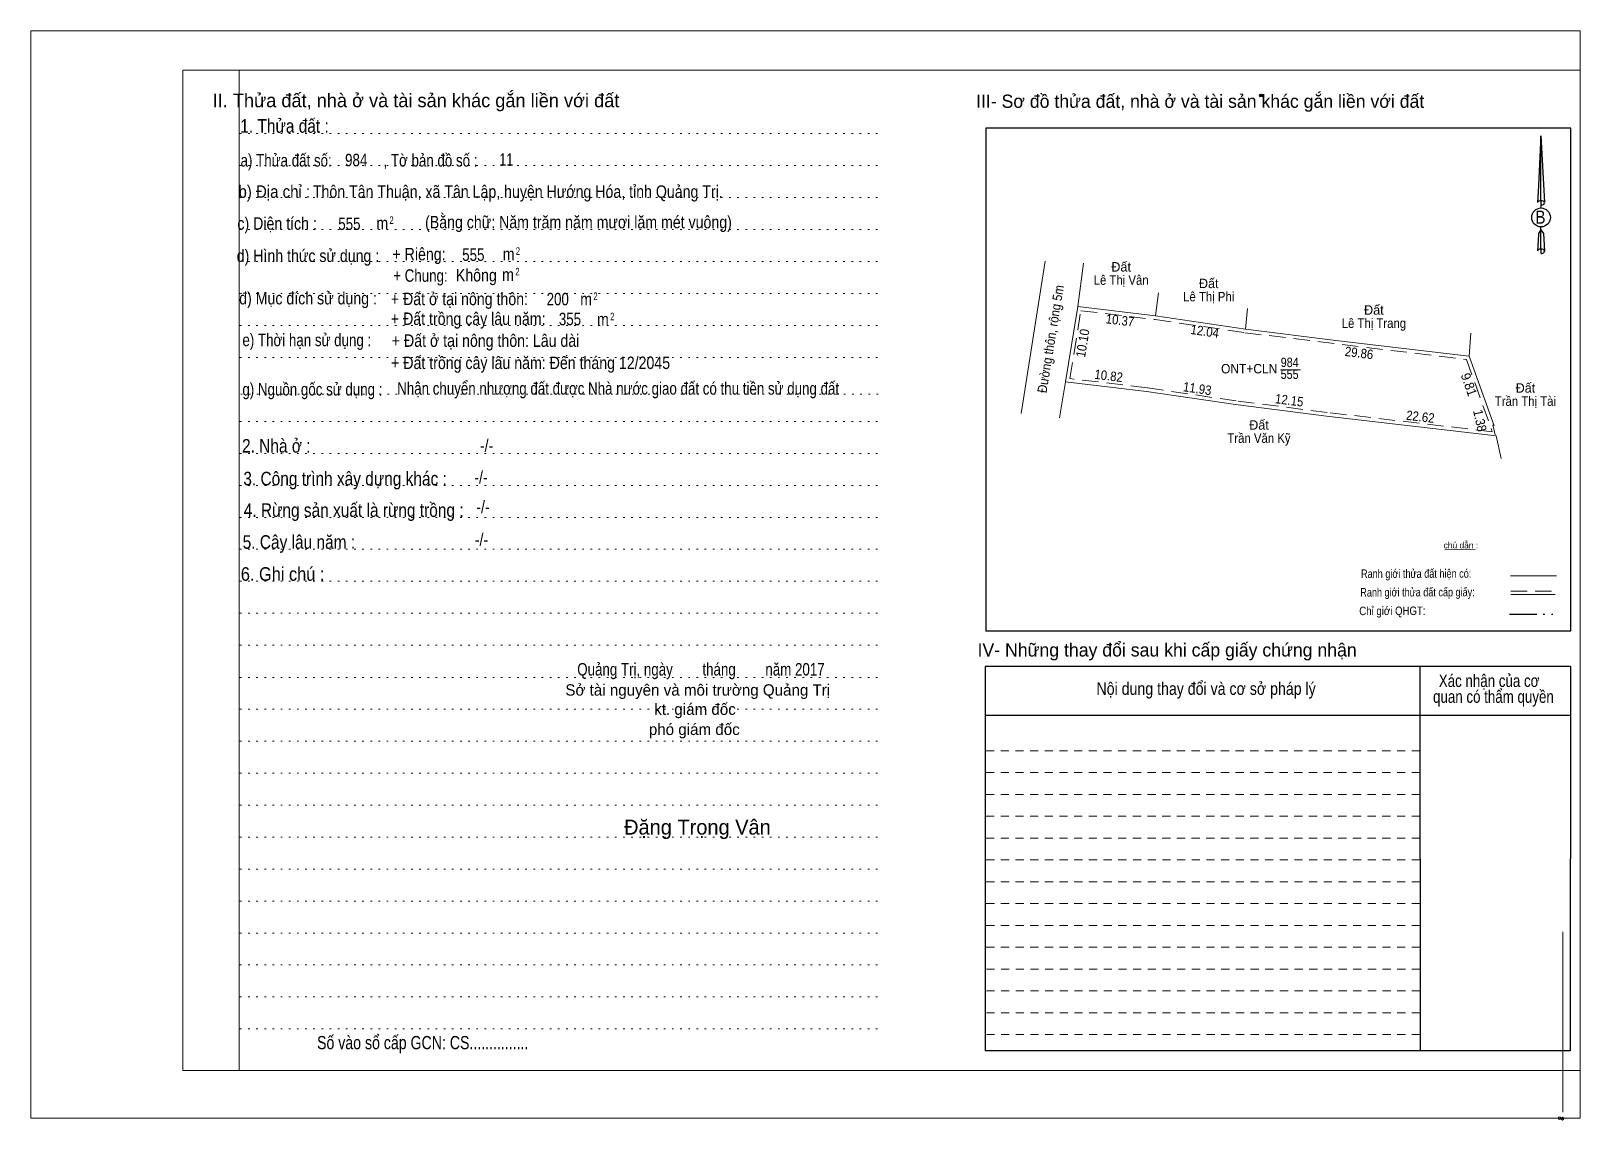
# Model space of a CAD drawing. Header units: metres. Extents: x 546582 to 547277, y 1836032 to 1837076.
# Drawn here: x 546796.6 to 547001.8, y 1836927.3 to 1837071.6 of the extents above; entities that cross this region are included whole.
import ezdxf
from ezdxf.enums import TextEntityAlignment as Align

# ---------------------------------------------------------------- set-up
doc = ezdxf.new("R2010")
doc.units = ezdxf.units.M
doc.header["$LTSCALE"] = 0.72
doc.header["$PDMODE"] = 32
doc.header["$PDSIZE"] = 0.36
for name, pattern in [('DASH_DOUBLE_DOT', [9.2, 5, -1.2, 0.3, -1.2, 0.3, -1.2]), ('DOTTED', [1.5, 0.3, -1.2]), ('MEDIUM_DASHED', [4.5, 3, -1.5]), ('SHORT_DASHED', [2.7, 1.5, -1.2])]:
    doc.linetypes.add(name, pattern=pattern)
for name, color, linetype, lineweight in [('1', 7, 'DOTTED', 13), ('2', 7, 'SHORT_DASHED', 13), ('28', 7, 'Continuous', 25), ('5', 7, 'Continuous', 13), ('63', 7, 'Continuous', 25), ('7', 7, 'Continuous', 13)]:
    doc.layers.add(name, color=color, linetype=linetype, lineweight=lineweight)
for name, color, linetype in [('18', 7, 'Continuous'), ('3', 7, 'Continuous'), ('42', 7, 'Continuous')]:
    doc.layers.add(name, color=color, linetype=linetype)

msp = doc.modelspace()

# ---------------------------------------------------------------- texts
at = {"layer": '18'}
for s, height, p in [('II. Thửa đất, nhà ở và tài sản khác gắn liền với đất', 1.8, (546847.55, 1837061.5)), ('Sở tài nguyên và môi trường Quảng Trị', 1.5, (546884.88, 1836983.56)), ('kt. giám đốc', 1.5, (546884.51, 1836981.01)), ('phó giám đốc', 1.5, (546884.42, 1836978.34)), ('Đặng Trọng Vân', 1.98, (546884.835, 1836965.15))]:
    msp.add_text(s, height=height, dxfattribs=at).set_placement(p, align=Align.CENTER)
for s, height, width, p in [('1. Thửa đất :', 1.8, 0.85, (546830.135, 1837058.12)), ('a) Thửa đất số:              , Tờ bản đồ số : ', 1.65, 0.8, (546840.25, 1837053.64)), ('984', 1.65, 0.8, (546839.63, 1837053.68)), ('11', 1.65, 0.75, (546859.51, 1837053.76)), ('b) Địa chỉ : ', 1.65, 0.9, (546829.06, 1837049.5)), (' Thôn Tân Thuận, xã Tân Lập, huyện Hướng Hóa, tỉnh Quảng Trị.', 1.65, 0.85, (546860.78, 1837049.5)), ('c) Diện tích :                                                   ', 1.65, 0.85, (546842.445, 1837045.28)), ('555', 1.65, 0.8, (546838.73, 1837045.24)), ('2', 1, 0.75, (546844.315, 1837046.04)), (' m', 1.65, 0.85, (546842.825, 1837045.32)), ('d) Hình thức sử dụng :', 1.65, 0.85, (546833.245, 1837041)), ('+ Riêng: ', 1.65, 0.85, (546848.215, 1837041.22)), ('555', 1.65, 0.8, (546855.15, 1837041.14)), ('2', 1, 0.75, (546861.055, 1837041.94)), (' m', 1.65, 0.85, (546859.565, 1837041.23)), ('       + Chung:', 1.65, 0.8, (546846.425, 1837038.38)), ('Không', 1.65, 0.85, (546855.545, 1837038.42)), (' m', 1.65, 0.85, (546859.485, 1837038.5)), ('2', 1, 0.75, (546860.995, 1837039.22)), ('đ) Mục đích sử dụng :', 1.65, 0.85, (546833.255, 1837035.38)), ('+ Đất ở tại nông thôn:', 1.65, 0.85, (546853.305, 1837035.28)), ('2', 1, 0.75, (546871.335, 1837035.96)), (' m', 1.65, 0.85, (546869.825, 1837035.26)), ('+ Đất trồng cây lâu năm:', 1.65, 0.85, (546854.465, 1837032.66)), (' m', 1.65, 0.85, (546872.045, 1837032.58)), ('2', 1, 0.75, (546873.555, 1837033.28)), ('e) Thời hạn sử dụng :', 1.65, 0.8, (546833.09, 1837029.84)), ('+ Đất ở tại nông thôn: Lâu dài', 1.65, 0.85, (546856.77, 1837029.76)), ('+ Đất trồng cây lâu năm: Đến tháng 12/2045', 1.65, 0.85, (546862.735, 1837026.82)), ('g) Nguồn gốc sử dụng :', 1.65, 0.8, (546833.83, 1837023.31)), ('Nhận chuyển nhượng đất được Nhà nước giao đất có thu tiền sử dụng đất', 1.65, 0.8, (546874.33, 1837023.43)), ('Quảng Trị, ngày        tháng        năm 2017', 1.65, 0.8, (546885.3, 1836986.22)), ('Số vào sổ cấp GCN: CS...............', 1.75, 0.8, (546848.44, 1836936.72))]:
    msp.add_text(s, height=height, dxfattribs=dict(at, width=width)).set_placement(p, align=Align.CENTER)
at = {"layer": '28'}
msp.add_text('IV- Những thay đổi sau khi cấp giấy chứng nhận', height=1.75, dxfattribs=at).set_placement((546947.055, 1836988.74), align=Align.CENTER)
for s, width, p in [('Nội dung thay đổi và cơ sở pháp lý', 0.85, (546952.22, 1836983.66)), ('Xác nhận của cơ', 0.8, (546989.705, 1836984.7)), (' quan có thẩm quyền', 0.8, (546990.035, 1836982.6))]:
    msp.add_text(s, height=1.65, dxfattribs=dict(at, width=width)).set_placement(p, align=Align.CENTER)
at = {"layer": '3', "width": 0.85}
msp.add_text('(Bằng chữ: Năm trăm năm mươi lăm mét vuông)', height=1.65, dxfattribs=at).set_placement((546869.075, 1837045.46), align=Align.CENTER)
at = {"layer": '42'}
for s, height, width, p in [('2. Nhà ở :', 1.8, 0.85, (546829.045, 1837015.75)), ('-/-', 1.65, 0.85, (546856.905, 1837015.85)), ('3. Công trình xây dựng khác :', 1.8, 0.85, (546838.16, 1837011.41)), ('-/-', 1.65, 0.85, (546856.165, 1837011.67)), ('4. Rừng sản xuất là rừng trồng :', 1.8, 0.85, (546839.295, 1837007.23)), ('-/-', 1.65, 0.85, (546856.425, 1837007.73)), ('5. Cây lâu năm :', 1.8, 0.85, (546832.04, 1837003.01)), ('-/-', 1.65, 0.85, (546856.225, 1837003.39)), ('6. Ghi chú :', 1.8, 0.9, (546829.885, 1836998.77))]:
    msp.add_text(s, height=height, dxfattribs=dict(at, width=width)).set_placement(p, align=Align.CENTER)
at = {"layer": '63'}
for s, height, p in [('III- Sơ đồ thửa đất, nhà ở và tài sản khác gắn liền với đất', 1.75, (546951.43, 1837061.42)), ('Đất', 1.25, (546940.96, 1837039.73)), ('Đất', 1.25, (546952.57, 1837037.54)), ('Đất', 1.25, (546974.44, 1837034.02)), ('Đất', 1.25, (546994.52, 1837023.69)), ('Đất', 1.25, (546959.22, 1837018.79))]:
    msp.add_text(s, height=height, dxfattribs=at).set_placement(p, align=Align.CENTER)
for s, height, width, p in [('B', 1.728, 0.85, (546996.515, 1837046.08)), ('Lê Thị Vân', 1.25, 0.9, (546940.965, 1837037.98)), ('Lê Thị Phi', 1.25, 0.9, (546952.565, 1837035.79)), ('Lê Thị Trang', 1.25, 0.9, (546974.445, 1837032.27)), ('ONT+CLN', 1.25, 0.95, (546957.93, 1837026.24)), ('555', 1.25, 0.85, (546963.285, 1837025.51)), ('984', 1.25, 0.85, (546963.29, 1837027.08)), ('Trần Thị Tài', 1.25, 0.9, (546994.515, 1837021.94)), ('Trần Văn Kỹ', 1.25, 0.9, (546959.22, 1837017.04))]:
    msp.add_text(s, height=height, dxfattribs=dict(at, width=width)).set_placement(p, align=Align.CENTER)
for s, height, rotation, width, p in [('Đường thôn, rộng 5m', 1.25, 80.737, 0.9, (546932.2372, 1837030.7044)), ('10.37', 1.25, 353.19, 0.9, (546940.7409, 1837032.659)), ('12.04', 1.25, 351.641, 0.9, (546951.9591, 1837031.2024)), ('10.10', 1.25, 80.724, 0.9, (546936.4794, 1837030.1543)), ('29.86', 1.25, 353.113, 0.9, (546972.4101, 1837028.3341)), ('10.82', 1.25, 353.204, 0.9, (546939.241, 1837025.307)), ('11.93', 1.25, 351.659, 0.9, (546950.9643, 1837023.6181)), ('9.81', 1.25, 289.599, 0.95, (546986.4418, 1837024.5646)), ('12.15', 1.25, 352.764, 0.9, (546963.1613, 1837022.0649)), ('22.62', 1.25, 353.324, 0.9, (546980.5324, 1837019.8909)), ('1.38', 1.25, 282.124, 0.9, (546987.8877, 1837019.8613)), ('Ranh giới thửa đất hiện có:', 1.128, 0.135, 0.8, (546980.0437, 1836999.1575)), ('Ranh giới thửa đất cấp giấy:', 1.123, 0.135, 0.8, (546980.2237, 1836996.6982)), ('Chỉ giới QHGT:', 1.123, 0.135, 0.85, (546976.8987, 1836994.2304))]:
    msp.add_text(s, height=height, rotation=rotation, dxfattribs=dict(at, width=width)).set_placement(p, align=Align.CENTER)
msp.add_text('chú dẫn :', height=0.8306, rotation=359.974, dxfattribs=at).set_placement((546985.9698, 1837003.0588), align=Align.CENTER)
at = {"layer": '7', "width": 0.8}
for s, p in [('200', (546866.33, 1837035.26)), ('355', (546867.95, 1837032.62))]:
    msp.add_text(s, height=1.65, dxfattribs=at).set_placement(p, align=Align.CENTER)

# ---------------------------------------------------------------- linework, layer by layer
at = {"layer": '1', "linetype": 'Continuous'}
for p, q in [((546816.65, 1837066.4), (547001.75, 1837066.4)), ((546816.65, 1837066.4), (546816.65, 1836933.9)), ((547001.75, 1837066.4), (547001.75, 1836932.78)), ((547001.75, 1837066.4), (547001.75, 1836932.78)), ((547001.75, 1837066.4), (547001.75, 1836933.9)), ((546816.65, 1836933.9), (547001.75, 1836933.9))]:
    msp.add_line(p, q, dxfattribs=at)
at = {"layer": '1'}
for p, q in [((546824.15, 1837066.4), (546824.15, 1836933.9)), ((546824.15, 1837066.4), (546824.15, 1836933.9)), ((546824.23, 1837058), (546908.77, 1837058)), ((546824.23, 1837053.76), (546908.77, 1837053.76)), ((546824.23, 1837049.52), (546908.77, 1837049.52)), ((546824.23, 1837045.3), (546908.77, 1837045.3)), ((546824.23, 1837041.06), (546908.77, 1837041.06)), ((546824.23, 1837036.82), (546908.77, 1837036.82)), ((546824.23, 1837032.58), (546908.77, 1837032.58)), ((546824.23, 1837028.36), (546908.77, 1837028.36)), ((546824.33, 1837023.47), (546908.87, 1837023.47)), ((546824.23, 1837019.88), (546908.77, 1837019.88)), ((546824.23, 1837015.64), (546908.77, 1837015.64)), ((546824.23, 1837011.4), (546908.77, 1837011.4)), ((546824.23, 1837007.16), (546908.77, 1837007.16)), ((546824.23, 1837002.94), (546908.77, 1837002.94)), ((546824.23, 1836998.7), (546908.77, 1836998.7)), ((546824.23, 1836994.46), (546908.77, 1836994.46)), ((546824.23, 1836990.22), (546908.77, 1836990.22)), ((546824.23, 1836985.98), (546908.77, 1836985.98)), ((546824.23, 1836981.76), (546908.77, 1836981.76)), ((546824.23, 1836977.52), (546908.77, 1836977.52)), ((546824.23, 1836973.28), (546908.77, 1836973.28)), ((546824.23, 1836969.04), (546908.77, 1836969.04)), ((546824.23, 1836964.82), (546908.77, 1836964.82)), ((546824.23, 1836960.58), (546908.77, 1836960.58)), ((546824.23, 1836956.34), (546908.77, 1836956.34)), ((546824.23, 1836952.1), (546908.77, 1836952.1)), ((546824.23, 1836947.88), (546908.77, 1836947.88)), ((546824.23, 1836943.64), (546908.77, 1836943.64)), ((546824.23, 1836939.4), (546908.77, 1836939.4))]:
    msp.add_line(p, q, dxfattribs=at)
at = {"layer": '1', "linetype": 'Continuous'}
for points in [[(546796.55, 1836927.6), (547001.75, 1836927.6), (547001.75, 1837071.6), (546796.55, 1837071.6)], [(546824.15, 1837066.4), (547001.75, 1837066.4), (547001.75, 1836933.9), (546824.15, 1836933.9)]]:
    msp.add_lwpolyline(points, close=True, dxfattribs=at)
at = {"layer": '2'}
for p, q in [((546980.53, 1836973.36), (546922.95, 1836973.36)), ((546980.53, 1836970.48), (546922.95, 1836970.48)), ((546980.53, 1836967.58), (546922.95, 1836967.58)), ((546980.53, 1836964.68), (546922.95, 1836964.68)), ((546980.55, 1836961.8), (546922.95, 1836961.8)), ((546980.55, 1836958.9), (546922.95, 1836958.9)), ((546980.55, 1836956), (546922.95, 1836956)), ((546980.55, 1836953.12), (546922.95, 1836953.12)), ((546980.55, 1836950.22), (546922.95, 1836950.22)), ((546980.57, 1836947.34), (546922.95, 1836947.34)), ((546980.57, 1836944.44), (546922.95, 1836944.44)), ((546980.57, 1836941.54), (546922.95, 1836941.54)), ((546980.57, 1836938.66), (546922.95, 1836938.66))]:
    msp.add_line(p, q, dxfattribs=at)
at = {"layer": '28'}
for p, q in [((546980.53, 1836987.4), (546980.57, 1836936.52)), ((547000.47, 1836987.4), (547000.43, 1836936.52)), ((547000.47, 1836987.4), (547000.43, 1836936.52)), ((547000.47, 1836980.94), (546922.95, 1836980.94)), ((547000.43, 1836936.52), (546922.95, 1836936.52))]:
    msp.add_line(p, q, dxfattribs=at)
at = {"layer": '28', "linetype": 'SHORT_DASHED', "lineweight": 13}
msp.add_line((546980.53, 1836976.26), (546922.95, 1836976.26), dxfattribs=at)
at = {"layer": '28'}
msp.add_lwpolyline([(547000.47, 1836987.4), (546922.95, 1836987.4), (546922.95, 1836936.52)], dxfattribs=at)
at = {"layer": '5'}
msp.add_line((546999.49, 1836928.36), (546999.49, 1836952.26), dxfattribs=at)
for p in [(546999.03, 1836927.58), (546999.43, 1836927.52)]:
    msp.add_point(p, dxfattribs=at)
at = {"layer": '63'}
for p, q in [((546923.03, 1837058.74), (546923.03, 1836992.1)), ((546996.57, 1837057.7), (546997.03, 1837048.86)), ((546996.57, 1837057.7), (546997.03, 1837048.86)), ((546996.57, 1837057.7), (546997.03, 1837048.86)), ((547000.55, 1836992.1), (547000.55, 1837058.74)), ((546996.19, 1837050.24), (546996.11, 1837048.88)), ((546996.57, 1837049.16), (546996.57, 1837048.82)), ((546996.57, 1837048.82), (546996.57, 1837048.56)), ((546996.57, 1837048.56), (546996.57, 1837048.22)), ((546996.57, 1837048.56), (546996.57, 1837048.22)), ((546996.57, 1837048.56), (546996.57, 1837048.22)), ((546997.03, 1837048.86), (546997.03, 1837048.88)), ((546996.57, 1837045.24), (546996.57, 1837045.64)), ((546996.57, 1837045.24), (546996.57, 1837045.64)), ((546996.57, 1837045.24), (546996.57, 1837045.64)), ((546996.57, 1837045.24), (546996.91, 1837044.76)), ((546996.57, 1837045.24), (546996.91, 1837044.76)), ((546996.57, 1837045.24), (546996.91, 1837044.76)), ((546996.57, 1837042.74), (546996.57, 1837042.4)), ((546996.91, 1837044.76), (546997.03, 1837042.44)), ((546996.91, 1837044.76), (546997.03, 1837042.44)), ((546996.91, 1837044.76), (546997.03, 1837042.44)), ((546996.57, 1837042.4), (546996.57, 1837042.14)), ((546997.03, 1837042.44), (546997.03, 1837042.46)), ((547000.55, 1836992.1), (546923.03, 1836992.1))]:
    msp.add_line(p, q, dxfattribs=at)
at = {"layer": '63', "lineweight": 13}
for p, q in [((546927.7, 1837020.93), (546930.92, 1837041.13)), ((546935.96, 1837040.84), (546935.22, 1837035.1)), ((546945.9, 1837036.92), (546945.52, 1837033.87)), ((546933.59, 1837025.13), (546935.22, 1837035.1)), ((546957.43, 1837032.12), (546957.69, 1837034.86)), ((546987.07, 1837028.54), (546990.36, 1837019.3)), ((546962.09, 1837026.71), (546964.73, 1837026.71)), ((546932.81, 1837020.34), (546933.59, 1837025.13)), ((546933.59, 1837025.12), (546944.33, 1837023.84)), ((546944.33, 1837023.84), (546956.13, 1837022.11)), ((546990.5, 1837018.1), (546990.21, 1837019.45)), ((546990.65, 1837017.95), (546991.29, 1837014.97)), ((546983.83, 1837002.86), (546987.87, 1837002.92)), ((546992.55, 1836999.44), (546998.65, 1836999.44)), ((546992.59, 1836996.96), (546998.45, 1836996.96)), ((546992.59, 1836996.96), (546998.45, 1836996.96))]:
    msp.add_line(p, q, dxfattribs=at)
at = {"layer": '63', "linetype": 'MEDIUM_DASHED', "lineweight": 13}
msp.add_line((546992.59, 1836997.4), (546998.59, 1836997.4), dxfattribs=at)
at = {"layer": '63', "linetype": 'DASH_DOUBLE_DOT'}
msp.add_line((546992.41, 1836994.36), (546998.65, 1836994.36), dxfattribs=at)
at = {"layer": '63'}
for points in [[(547000.55, 1836992.1), (547000.55, 1837058.74), (546923.03, 1837058.74)], [(546996.57, 1837049.16), (546996.57, 1837057.7), (546996.19, 1837050.24)], [(546996.57, 1837042.74), (546996.57, 1837045.24), (546996.23, 1837044.76), (546996.19, 1837043.82), (546996.11, 1837042.46)]]:
    msp.add_lwpolyline(points, dxfattribs=at)
at = {"layer": '63', "linetype": 'MEDIUM_DASHED', "lineweight": 13}
msp.add_lwpolyline([(546935.63, 1837034.54), (546945.46, 1837033.38), (546957.37, 1837031.63), (546986.71, 1837028.08), (546990.11, 1837018.52), (546968.24, 1837021.07), (546956.2, 1837022.6), (546944.39, 1837024.33), (546934.17, 1837025.56)], close=True, dxfattribs=at)
at = {"layer": '63', "lineweight": 13}
for points in [[(546935.22, 1837035.1), (546945.52, 1837033.87), (546957.43, 1837032.12)], [(546957.43, 1837032.12), (546969.4, 1837030.61), (546987.07, 1837028.54), (546987.27, 1837031.57)], [(546956.13, 1837022.11), (546968.18, 1837020.58), (546990.65, 1837017.95)]]:
    msp.add_lwpolyline(points, dxfattribs=at)
at = {"layer": '63'}
for centre, start_param, end_param in [((546996.584, 1837048.8382), 1.57079633, 3.07445202), ((546996.584, 1837048.8382), 0.06714063, 1.57079633), ((546996.584, 1837048.8382), 4.71238898, 6.28318531), ((546996.584, 1837042.4177), 2.49106941, 3.07427841), ((546996.584, 1837042.4177), 1.57079633, 2.49106941), ((546996.584, 1837042.4177), 0.06714063, 1.57079633), ((546996.584, 1837042.4177), 4.71238898, 6.28318531)]:
    msp.add_ellipse(centre, major_axis=(0.4535, 0), ratio=0.655448, start_param=start_param, end_param=end_param, dxfattribs=at)
msp.add_ellipse((546996.5836, 1837046.8997), major_axis=(0, 1.258), ratio=0.983453, dxfattribs=at)
msp.add_point((546959.49, 1837063.06), dxfattribs=at)

msp.set_redraw_order([(e.dxf.handle, doc.entitydb.next_handle()) for e in msp.query("TEXT MTEXT ATTDEF DIMENSION ARC_DIMENSION")])  # texts and dimensions are drawn at this point

doc.saveas('drawing.dxf')
